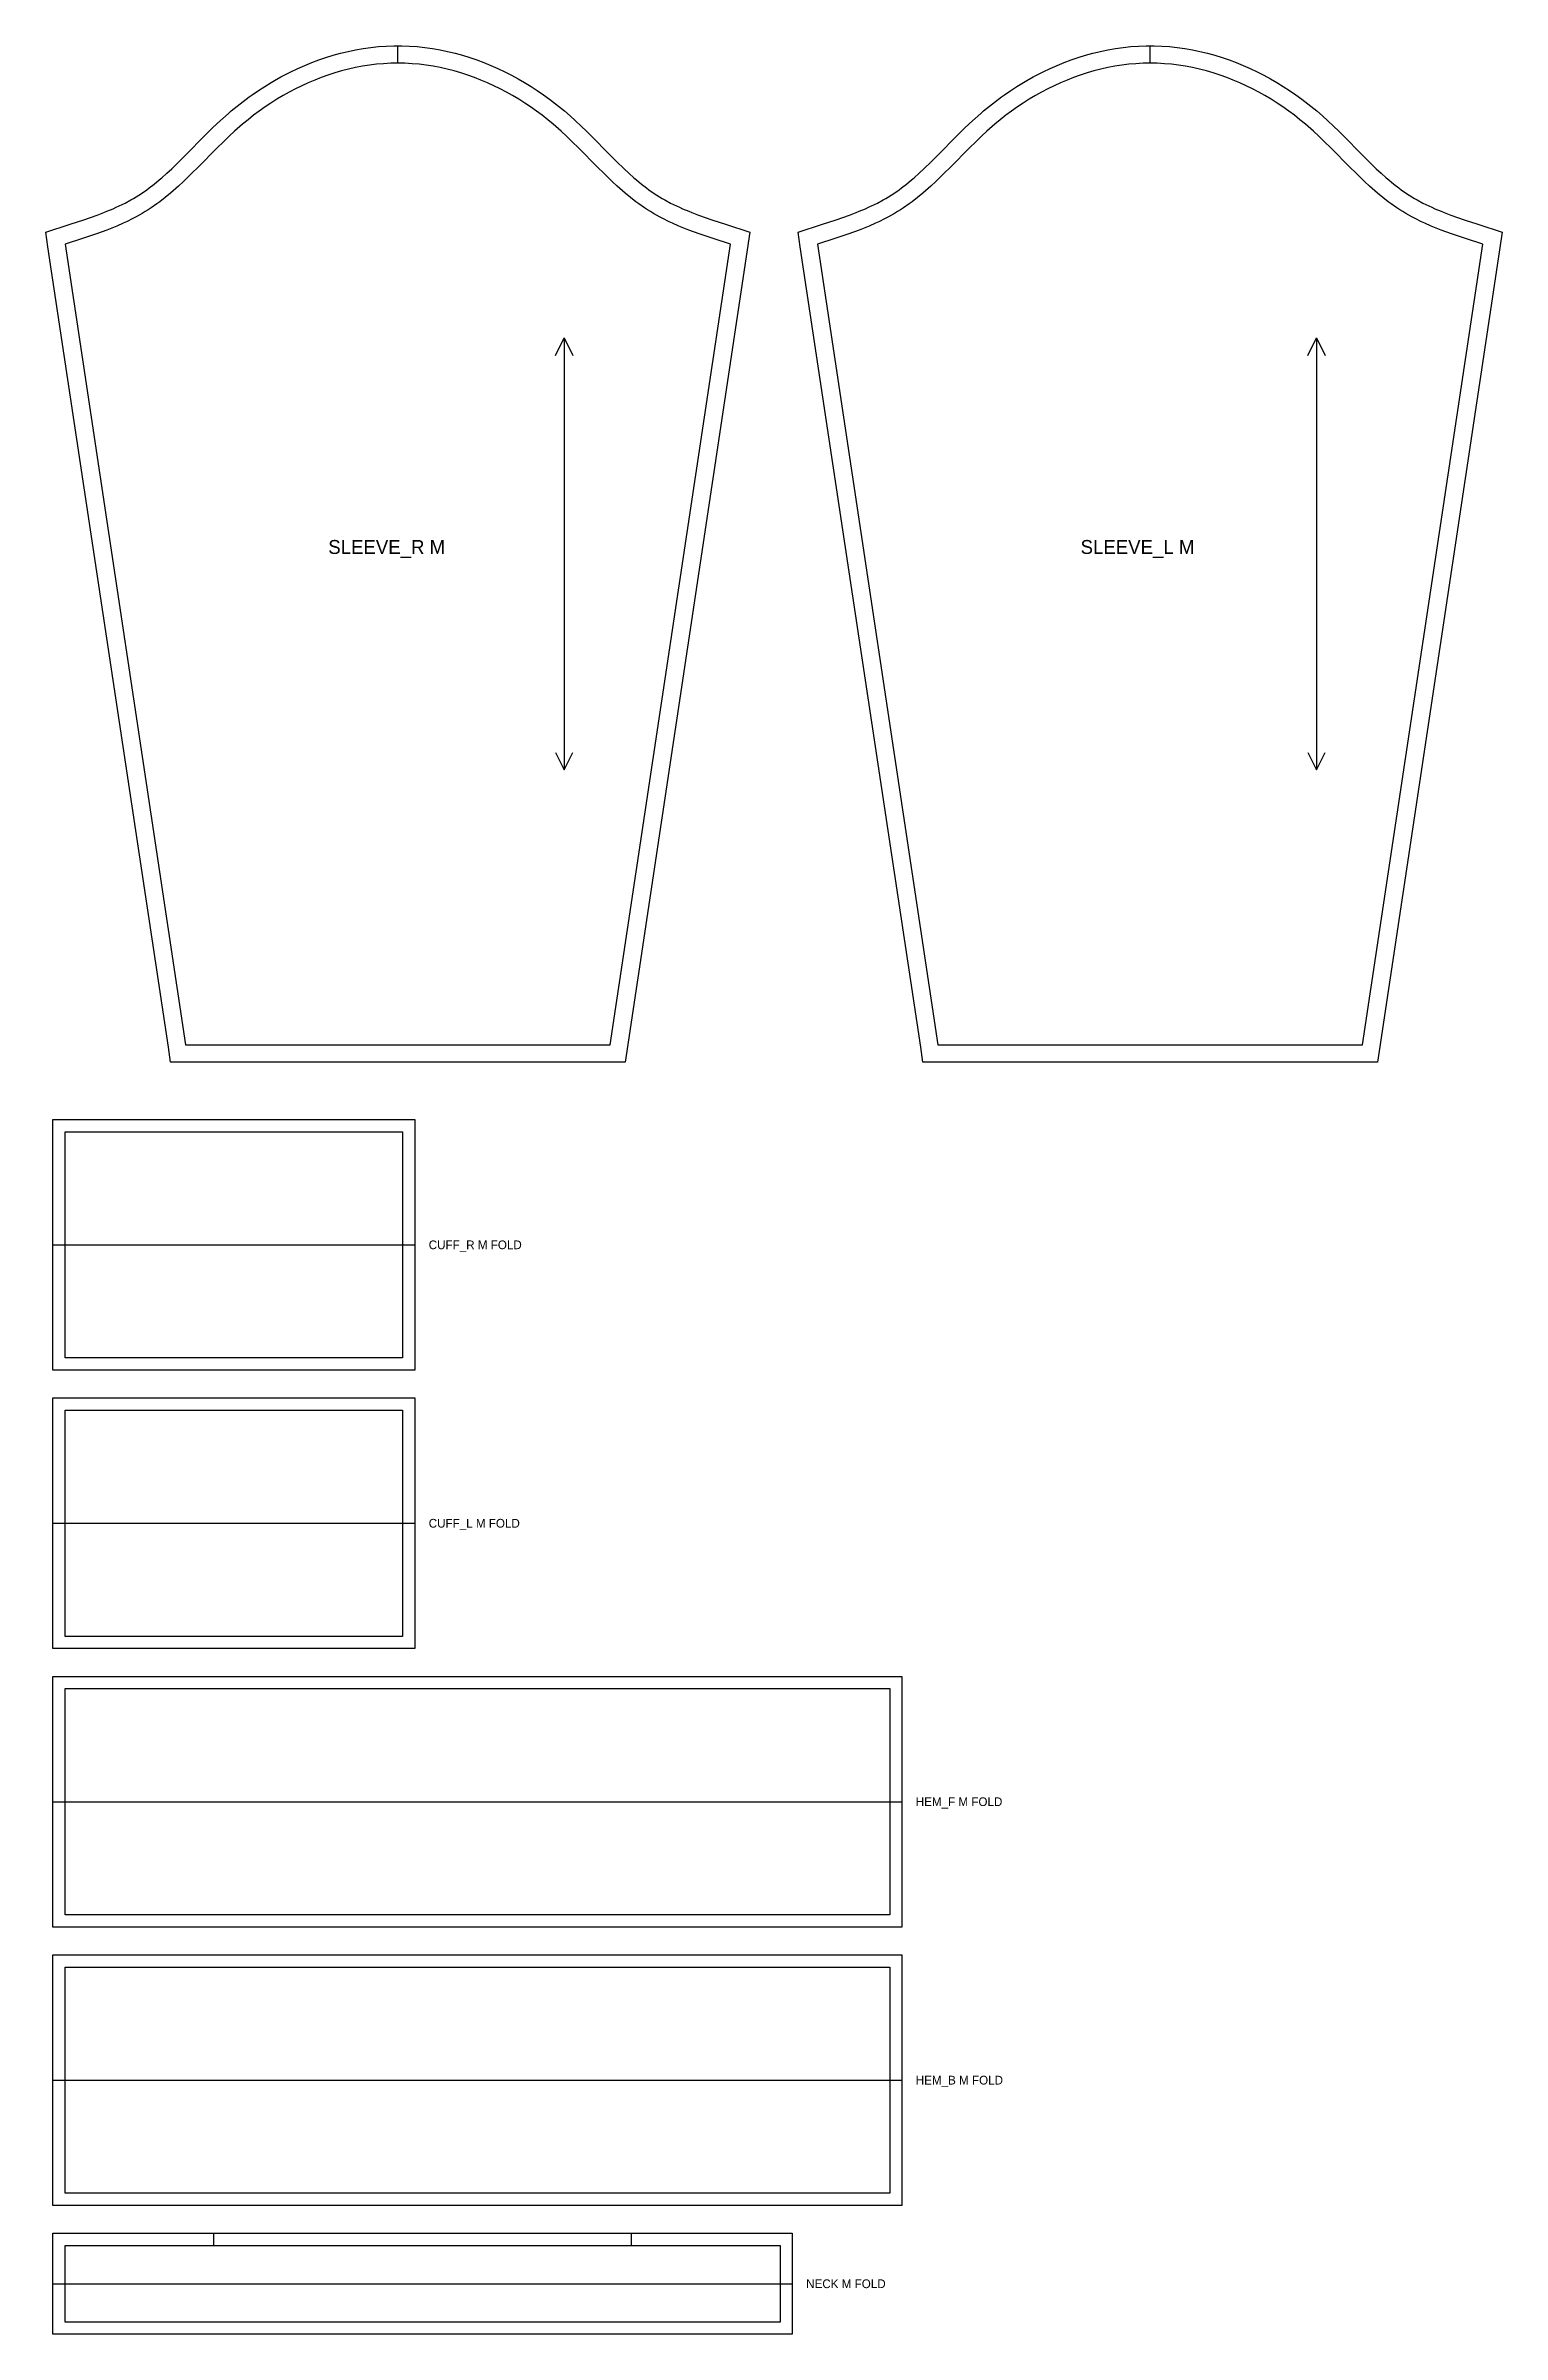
# Model space of a CAD drawing. Extents: x 24 to 1195, y 28 to 2025.
# Drawn here: x 24 to 861, y 28 to 1343 of the extents above; entities that cross this region are included whole.
import ezdxf

# ---------------------------------------------------------------- set-up
doc = ezdxf.new("R2010")
doc.units = 0
for name, color, linetype in [('CUT', 7, 'CONTINUOUS'), ('FOLD', 6, 'CONTINUOUS'), ('GRAIN', 3, 'CONTINUOUS'), ('NOTCH', 1, 'CONTINUOUS'), ('SEW', 5, 'CONTINUOUS'), ('TEXT', 2, 'CONTINUOUS')]:
    doc.layers.add(name, color=color, linetype=linetype)

msp = doc.modelspace()

# ---------------------------------------------------------------- texts
at = {"layer": 'TEXT'}
for s, height, p in [('SLEEVE_R M', 8, (186.25, 1051)), ('SLEEVE_L M', 8, (618.75, 1051)), ('CUFF_R M FOLD', 5, (244, 651.5)), ('CUFF_L M FOLD', 5, (244, 491.5)), ('HEM_F M FOLD', 5, (524, 331.5)), ('HEM_B M FOLD', 5, (524, 171.5)), ('NECK M FOLD', 5, (461, 54.5))]:
    msp.add_text(s, height=height, dxfattribs=at).set_placement(p)

# ---------------------------------------------------------------- linework, layer by layer
at = {"layer": 'CUT'}
for points in [[(25.111, 1227.511), (23.842, 1235.946), (37.971, 1240.444), (45.82, 1243.029), (49.663, 1244.359), (53.44, 1245.728), (57.144, 1247.146), (58.966, 1247.876), (62.546, 1249.385), (64.302, 1250.166), (67.742, 1251.786), (69.424, 1252.627), (72.71, 1254.378), (74.313, 1255.289), (75.887, 1256.226), (78.932, 1258.168), (81.891, 1260.227), (83.355, 1261.307), (86.257, 1263.563), (89.13, 1265.94), (90.558, 1267.17), (93.4, 1269.709), (96.231, 1272.342), (100.47, 1276.445), (104.724, 1280.697), (114.862, 1290.967), (119.371, 1295.415), (122.456, 1298.364), (125.615, 1301.283), (128.86, 1304.159), (130.505, 1305.567), (133.847, 1308.322), (137.256, 1310.995), (140.731, 1313.581), (142.492, 1314.841), (146.062, 1317.294), (149.694, 1319.655), (153.386, 1321.92), (155.254, 1323.016), (159.035, 1325.133), (160.946, 1326.153), (164.811, 1328.116), (168.73, 1329.972), (172.703, 1331.719), (176.726, 1333.354), (180.8, 1334.873), (184.923, 1336.275), (189.129, 1337.566), (193.38, 1338.73), (197.67, 1339.763), (201.997, 1340.661), (206.355, 1341.42), (210.741, 1342.035), (215.15, 1342.503), (219.579, 1342.82), (224.024, 1342.98), (226.25, 1343), (228.476, 1342.98), (232.921, 1342.82), (237.35, 1342.503), (241.759, 1342.035), (246.145, 1341.42), (250.503, 1340.661), (254.83, 1339.763), (259.12, 1338.73), (263.371, 1337.566), (267.577, 1336.275), (271.7, 1334.873), (275.774, 1333.354), (279.797, 1331.719), (283.77, 1329.972), (287.689, 1328.116), (291.554, 1326.153), (295.363, 1324.087), (299.114, 1321.92), (302.806, 1319.655), (306.438, 1317.294), (310.008, 1314.841), (313.514, 1312.299), (316.956, 1309.669), (320.332, 1306.955), (321.995, 1305.567), (325.273, 1302.728), (328.474, 1299.828), (331.595, 1296.892), (334.646, 1293.934), (337.638, 1290.967), (347.776, 1280.697), (352.03, 1276.445), (356.269, 1272.342), (359.1, 1269.709), (361.942, 1267.17), (363.37, 1265.94), (366.243, 1263.563), (369.145, 1261.307), (370.609, 1260.227), (373.568, 1258.168), (376.613, 1256.226), (378.187, 1255.289), (379.79, 1254.378), (383.076, 1252.627), (384.758, 1251.786), (388.198, 1250.166), (389.954, 1249.385), (393.534, 1247.876), (395.356, 1247.146), (399.06, 1245.728), (402.837, 1244.359), (406.68, 1243.029), (414.529, 1240.444), (428.658, 1235.946), (356.857, 759), (95.643, 759), (94.361, 767.511)], [(457.611, 1227.511), (456.342, 1235.946), (470.471, 1240.444), (478.32, 1243.029), (482.163, 1244.359), (485.94, 1245.728), (489.644, 1247.146), (491.466, 1247.876), (495.046, 1249.385), (496.802, 1250.166), (500.242, 1251.786), (501.924, 1252.627), (505.21, 1254.378), (506.813, 1255.289), (508.387, 1256.226), (511.432, 1258.168), (514.391, 1260.227), (515.855, 1261.307), (518.757, 1263.563), (521.63, 1265.94), (523.058, 1267.17), (525.9, 1269.709), (528.731, 1272.342), (532.97, 1276.445), (537.224, 1280.697), (547.362, 1290.967), (551.871, 1295.415), (554.956, 1298.364), (558.115, 1301.283), (561.36, 1304.159), (563.005, 1305.567), (566.347, 1308.322), (569.756, 1310.995), (573.231, 1313.581), (574.992, 1314.841), (578.562, 1317.294), (582.194, 1319.655), (585.886, 1321.92), (587.754, 1323.016), (591.535, 1325.133), (593.446, 1326.153), (597.311, 1328.116), (601.23, 1329.972), (605.203, 1331.719), (609.226, 1333.354), (613.3, 1334.873), (617.423, 1336.275), (621.629, 1337.566), (625.88, 1338.73), (630.17, 1339.763), (634.497, 1340.661), (638.855, 1341.42), (643.241, 1342.035), (647.65, 1342.503), (652.079, 1342.82), (656.524, 1342.98), (658.75, 1343), (660.976, 1342.98), (665.421, 1342.82), (669.85, 1342.503), (674.259, 1342.035), (678.645, 1341.42), (683.003, 1340.661), (687.33, 1339.763), (691.62, 1338.73), (695.871, 1337.566), (700.077, 1336.275), (704.2, 1334.873), (708.274, 1333.354), (712.297, 1331.719), (716.27, 1329.972), (720.189, 1328.116), (724.054, 1326.153), (727.863, 1324.087), (731.614, 1321.92), (735.306, 1319.655), (738.938, 1317.294), (742.508, 1314.841), (746.014, 1312.299), (749.456, 1309.669), (752.832, 1306.955), (754.495, 1305.567), (757.773, 1302.728), (760.974, 1299.828), (764.095, 1296.892), (767.146, 1293.934), (770.138, 1290.967), (780.276, 1280.697), (784.53, 1276.445), (788.769, 1272.342), (791.6, 1269.709), (794.442, 1267.17), (795.87, 1265.94), (798.743, 1263.563), (801.645, 1261.307), (803.109, 1260.227), (806.068, 1258.168), (809.113, 1256.226), (810.687, 1255.289), (812.29, 1254.378), (815.576, 1252.627), (817.258, 1251.786), (820.698, 1250.166), (822.454, 1249.385), (826.034, 1247.876), (827.856, 1247.146), (831.56, 1245.728), (835.337, 1244.359), (839.18, 1243.029), (847.029, 1240.444), (861.158, 1235.946), (789.357, 759), (528.143, 759), (526.861, 767.511)], [(28, 726), (236, 726), (236, 582), (28, 582)], [(28, 566), (236, 566), (236, 422), (28, 422)], [(28, 406), (516, 406), (516, 262), (28, 262)], [(28, 246), (516, 246), (516, 102), (28, 102)], [(28, 86), (453, 86), (453, 28), (28, 28)]]:
    msp.add_lwpolyline(points, close=True, dxfattribs=at)
at = {"layer": 'FOLD'}
for points in [[(28, 654), (236, 654)], [(28, 494), (236, 494)], [(28, 334), (516, 334)], [(28, 174), (516, 174)], [(28, 57), (453, 57)]]:
    msp.add_lwpolyline(points, dxfattribs=at)
at = {"layer": 'GRAIN'}
for points in [[(316.875, 1165.08), (321.875, 1175.08), (326.875, 1165.08)], [(321.875, 1175.08), (321.875, 926.92)], [(749.375, 1165.08), (754.375, 1175.08), (759.375, 1165.08)], [(754.375, 1175.08), (754.375, 926.92)], [(316.875, 936.92), (321.875, 926.92), (326.875, 936.92)], [(749.375, 936.92), (754.375, 926.92), (759.375, 936.92)]]:
    msp.add_lwpolyline(points, dxfattribs=at)
at = {"layer": 'NOTCH'}
for points in [[(226.25, 1333), (226.25, 1343)], [(658.75, 1333), (658.75, 1343)], [(120.447, 79), (120.447, 86)], [(360.553, 79), (360.553, 86)]]:
    msp.add_lwpolyline(points, dxfattribs=at)
at = {"layer": 'SEW'}
for points in [[(35, 1229), (104.25, 769), (348.25, 769), (417.5, 1229), (407.456, 1232.228), (403.465, 1233.559), (399.501, 1234.931), (393.623, 1237.091), (389.761, 1238.615), (387.849, 1239.407), (384.07, 1241.058), (382.205, 1241.919), (378.527, 1243.721), (376.717, 1244.665), (373.158, 1246.646), (371.411, 1247.686), (369.688, 1248.76), (368.019, 1249.849), (364.746, 1252.126), (363.14, 1253.311), (359.983, 1255.765), (356.892, 1258.322), (355.369, 1259.635), (352.36, 1262.322), (349.395, 1265.08), (345.009, 1269.325), (340.671, 1273.66), (330.565, 1283.897), (326.168, 1288.235), (323.192, 1291.08), (320.17, 1293.872), (317.094, 1296.6), (315.54, 1297.929), (312.387, 1300.529), (309.172, 1303.048), (305.899, 1305.485), (302.568, 1307.837), (299.18, 1310.102), (295.738, 1312.276), (292.243, 1314.357), (288.697, 1316.343), (285.1, 1318.232), (281.456, 1320.02), (277.765, 1321.706), (274.028, 1323.286), (270.248, 1324.759), (266.426, 1326.121), (262.546, 1327.376), (258.609, 1328.519), (254.639, 1329.541), (250.638, 1330.438), (246.613, 1331.206), (242.566, 1331.843), (238.502, 1332.344), (234.425, 1332.706), (230.34, 1332.926), (226.25, 1333), (222.16, 1332.926), (218.075, 1332.706), (213.998, 1332.344), (209.934, 1331.843), (205.887, 1331.206), (201.862, 1330.438), (197.861, 1329.541), (193.891, 1328.519), (189.954, 1327.376), (186.074, 1326.121), (182.252, 1324.759), (178.472, 1323.286), (174.735, 1321.706), (171.044, 1320.02), (167.4, 1318.232), (163.803, 1316.343), (160.257, 1314.357), (156.762, 1312.276), (153.32, 1310.102), (149.932, 1307.837), (146.601, 1305.485), (143.328, 1303.048), (140.113, 1300.529), (136.96, 1297.929), (135.406, 1296.6), (132.33, 1293.872), (129.308, 1291.08), (126.332, 1288.235), (121.935, 1283.897), (111.829, 1273.66), (107.491, 1269.325), (103.105, 1265.08), (100.14, 1262.322), (97.131, 1259.635), (95.608, 1258.322), (92.517, 1255.765), (89.36, 1253.311), (87.754, 1252.126), (84.481, 1249.849), (82.812, 1248.76), (81.089, 1247.686), (79.342, 1246.646), (75.783, 1244.665), (73.973, 1243.721), (70.295, 1241.919), (68.43, 1241.058), (64.651, 1239.407), (62.739, 1238.615), (58.877, 1237.091), (52.999, 1234.931), (49.035, 1233.559), (45.044, 1232.228)], [(467.5, 1229), (536.75, 769), (780.75, 769), (850, 1229), (839.956, 1232.228), (835.965, 1233.559), (832.001, 1234.931), (826.123, 1237.091), (822.261, 1238.615), (820.349, 1239.407), (816.57, 1241.058), (814.705, 1241.919), (811.027, 1243.721), (809.217, 1244.665), (805.658, 1246.646), (803.911, 1247.686), (802.188, 1248.76), (800.519, 1249.849), (797.246, 1252.126), (795.64, 1253.311), (792.483, 1255.765), (789.392, 1258.322), (787.869, 1259.635), (784.86, 1262.322), (781.895, 1265.08), (777.509, 1269.325), (773.171, 1273.66), (763.065, 1283.897), (758.668, 1288.235), (755.692, 1291.08), (752.67, 1293.872), (749.594, 1296.6), (748.04, 1297.929), (744.887, 1300.529), (741.672, 1303.048), (738.399, 1305.485), (735.068, 1307.837), (731.68, 1310.102), (728.238, 1312.276), (724.743, 1314.357), (721.197, 1316.343), (717.6, 1318.232), (713.956, 1320.02), (710.265, 1321.706), (706.528, 1323.286), (702.748, 1324.759), (698.926, 1326.121), (695.046, 1327.376), (691.109, 1328.519), (687.139, 1329.541), (683.138, 1330.438), (679.113, 1331.206), (675.066, 1331.843), (671.002, 1332.344), (666.925, 1332.706), (662.84, 1332.926), (658.75, 1333), (654.66, 1332.926), (650.575, 1332.706), (646.498, 1332.344), (642.434, 1331.843), (638.387, 1331.206), (634.362, 1330.438), (630.361, 1329.541), (626.391, 1328.519), (622.454, 1327.376), (618.574, 1326.121), (614.752, 1324.759), (610.972, 1323.286), (607.235, 1321.706), (603.544, 1320.02), (599.9, 1318.232), (596.303, 1316.343), (592.757, 1314.357), (589.262, 1312.276), (585.82, 1310.102), (582.432, 1307.837), (579.101, 1305.485), (575.828, 1303.048), (572.613, 1300.529), (569.46, 1297.929), (567.906, 1296.6), (564.83, 1293.872), (561.808, 1291.08), (558.832, 1288.235), (554.435, 1283.897), (544.329, 1273.66), (539.991, 1269.325), (535.605, 1265.08), (532.64, 1262.322), (529.631, 1259.635), (528.108, 1258.322), (525.017, 1255.765), (521.86, 1253.311), (520.254, 1252.126), (516.981, 1249.849), (515.312, 1248.76), (513.589, 1247.686), (511.842, 1246.646), (508.283, 1244.665), (506.473, 1243.721), (502.795, 1241.919), (500.93, 1241.058), (497.151, 1239.407), (495.239, 1238.615), (491.377, 1237.091), (485.499, 1234.931), (481.535, 1233.559), (477.544, 1232.228)], [(35, 719), (229, 719), (229, 589), (35, 589)], [(35, 559), (229, 559), (229, 429), (35, 429)], [(35, 399), (509, 399), (509, 269), (35, 269)], [(35, 239), (509, 239), (509, 109), (35, 109)], [(35, 79), (446, 79), (446, 35), (35, 35)]]:
    msp.add_lwpolyline(points, close=True, dxfattribs=at)

msp.set_redraw_order([(e.dxf.handle, doc.entitydb.next_handle()) for e in msp.query("TEXT MTEXT ATTDEF DIMENSION ARC_DIMENSION")])  # texts and dimensions are drawn at this point

doc.saveas('drawing.dxf')
